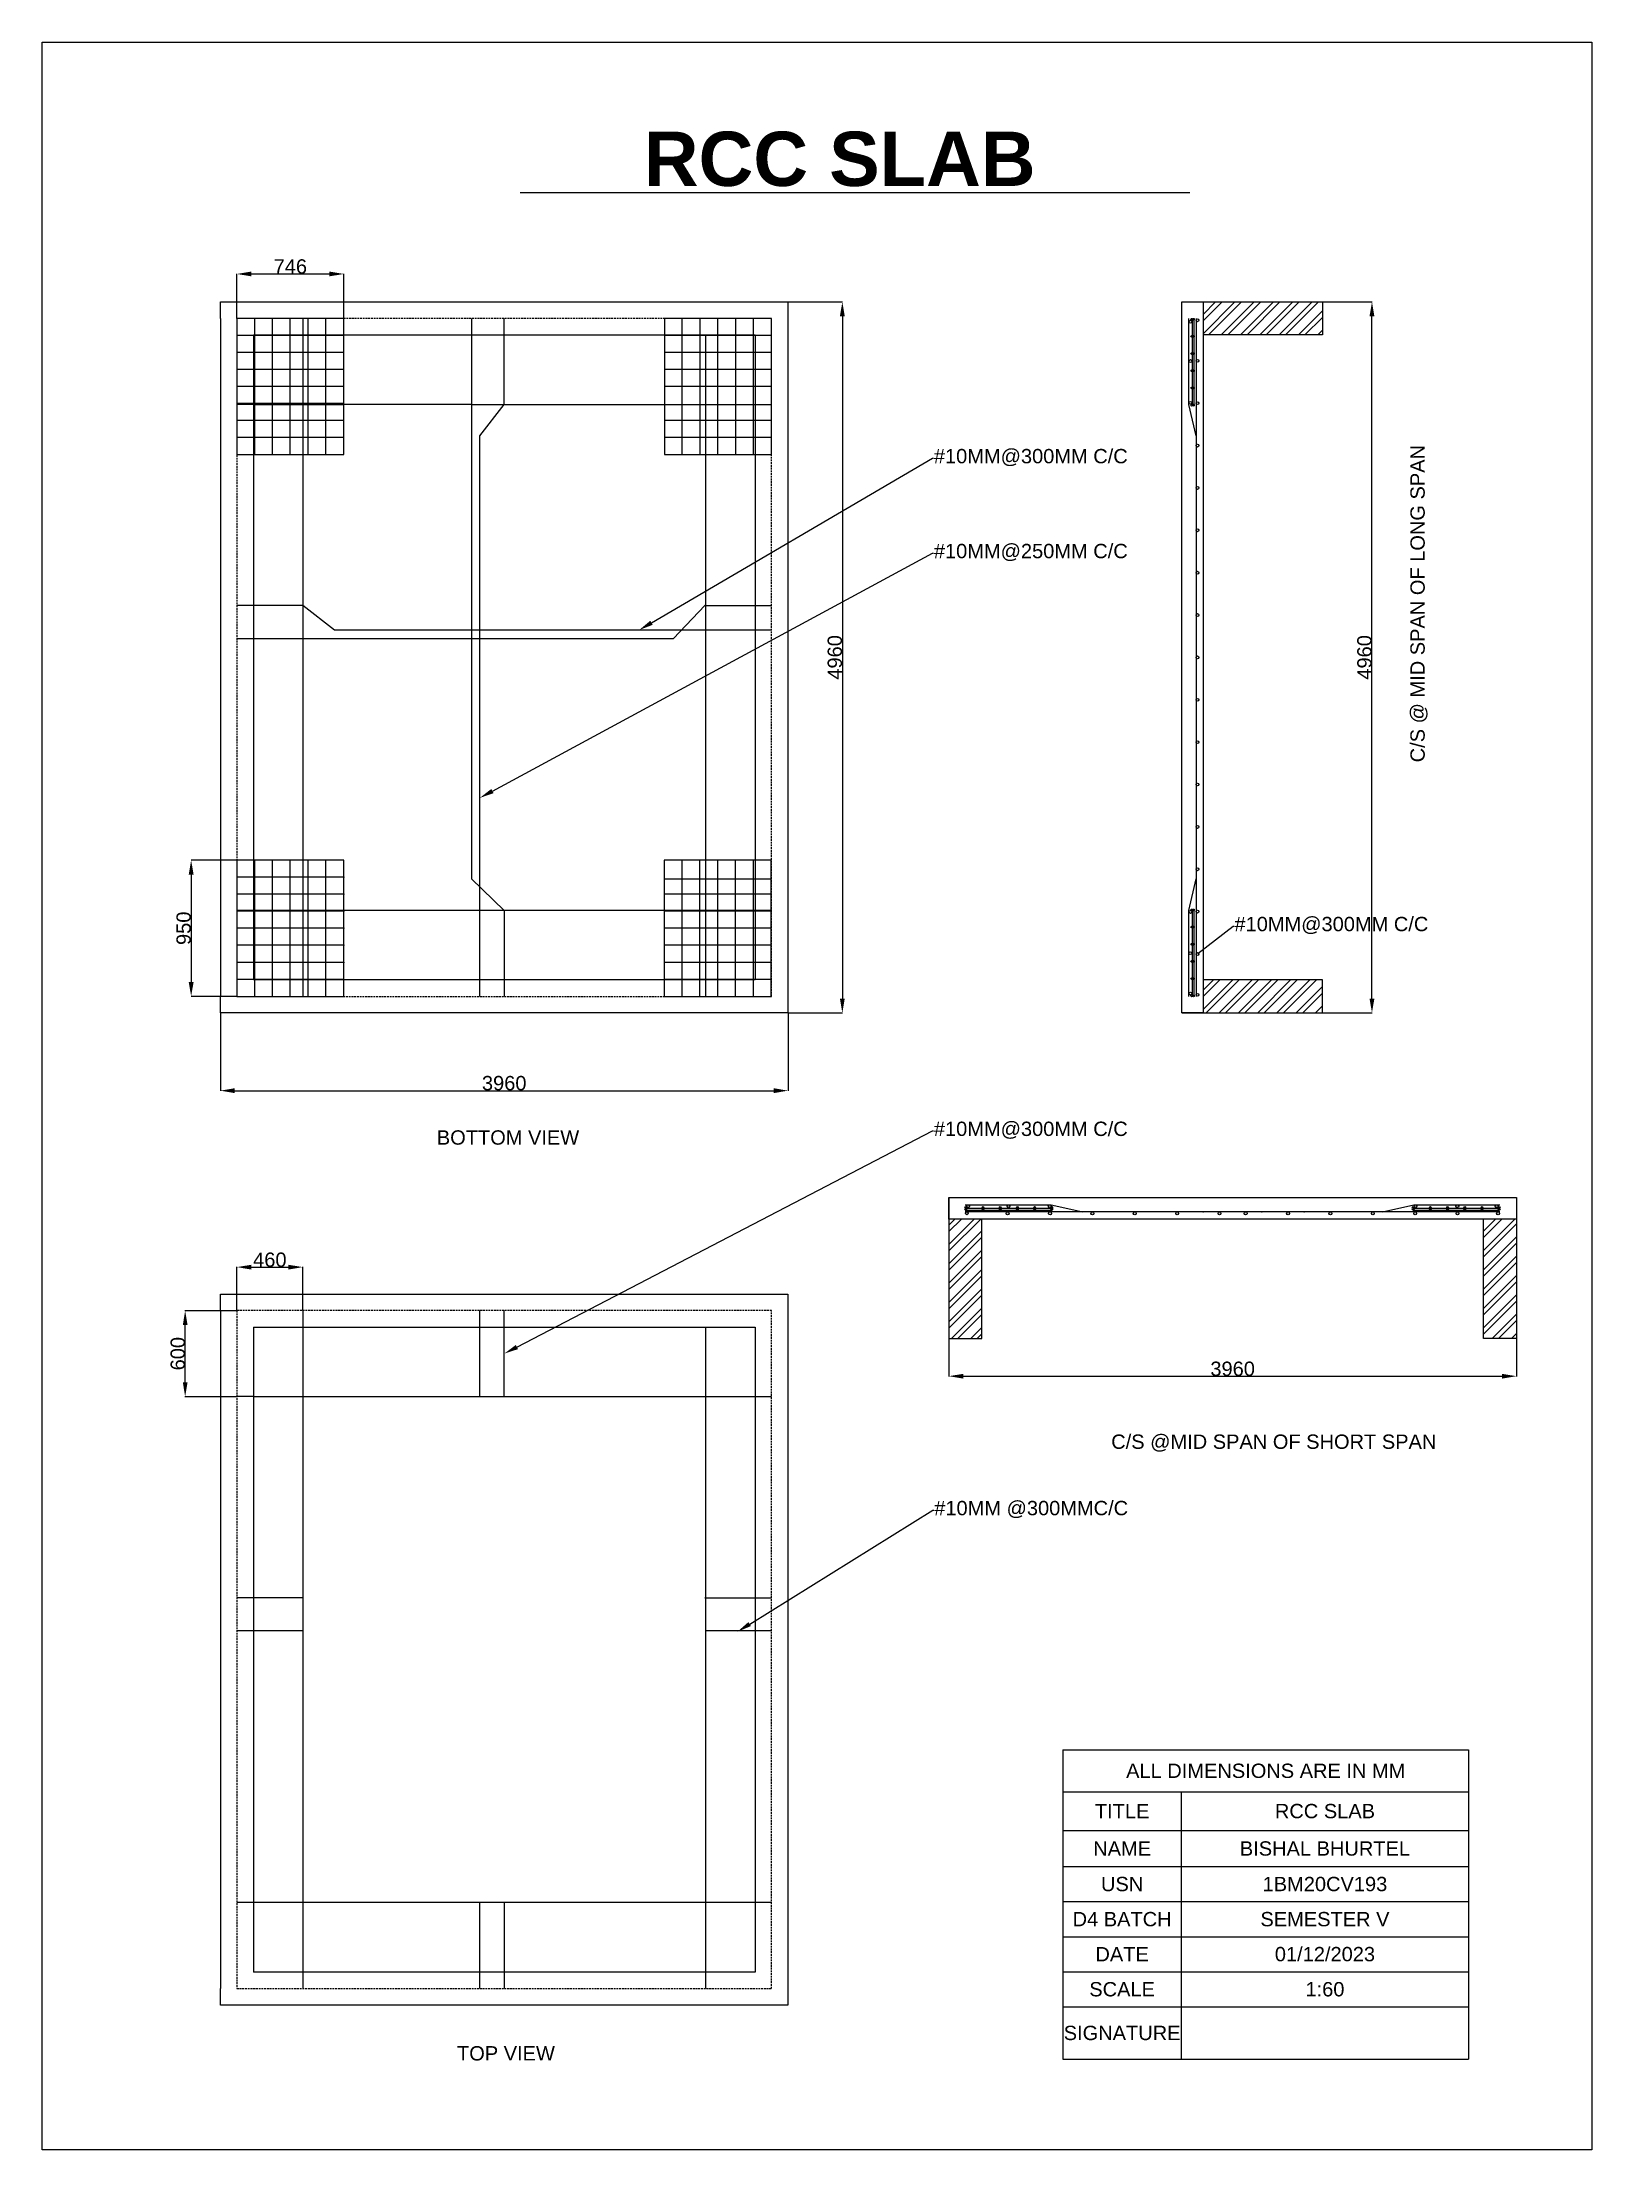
# Model space of a CAD drawing. Header units: millimetres. Extents: x 40145 to 205557, y -151835 to 42548.
# Drawn here: x 85758 to 96570, y 5400 to 20106 of the extents above; entities that cross this region are included whole.
import ezdxf
from ezdxf import colors
from ezdxf.entities.mleader import LeaderData, LeaderLine
from ezdxf.math import Vec2, Vec3

# ---------------------------------------------------------------- set-up
doc = ezdxf.new("R2010")
doc.units = ezdxf.units.MM
doc.linetypes.add('HIDDENX2', pattern=[19.05, 12.7, -6.35])
doc.layers.add('HATC', color=250, linetype='Continuous')
doc.styles.add('Annotative', font='Arial.ttf')
doc.styles.get("Standard").update_dxf_attribs({"font": 'Arial.ttf'})
doc.dimstyles.new('ISO-25', dxfattribs={"dimtxt": 2.5, "dimasz": 100, "dimexe": 1.25, "dimexo": 0.625, "dimtad": 1, "dimtxsty": 'Standard', "dimcen": 2.5, "dimadec": 0, "dimazin": 0, "dimtfac": 1, "dimtmove": 0, "dimatfit": 3, "dimfxl": 0, "dimarcsym": 0})
pattern_1 = [(45, (84867.1, 12447.55), (-67.3519, 67.3519), []), (45, (84912, 12447.55), (-67.3519, 67.3519), [])]

msp = doc.modelspace()

# ---------------------------------------------------------------- texts
at = {"attachment_point": 1}
for s, width, gutter_width, insert, char_height in [('{\\fArial|b1|i0|c0|p34;RCC SLAB}', 6691.4398823, 17.59696, (89955.8001, 19481.01947), 378.7597934), ('      BOTTOM VIEW', 2379.6816904, 12.5, (88279.08097, 12513.30827), 100), ('C/S @MID SPAN OF SHORT SPAN', 2273.9813992, 12.5, (93216.93208, 10390.95397), 100), ('TOP VIEW', 2397.0388212, 12.5, (88652.70944, 6123.47971), 100)]:
    msp.add_mtext_dynamic_manual_height_columns(s, width=width, gutter_width=gutter_width, heights=[0], dxfattribs=dict(at, insert=insert, char_height=char_height))
at = {"insert": (95304.07218, 15080.91771), "char_height": 100, "attachment_point": 1, "rotation": 90}
msp.add_mtext_dynamic_manual_height_columns('C/S @ MID SPAN OF LONG SPAN', width=2330.1953258, gutter_width=12.5, heights=[0], dxfattribs=at)

# ---------------------------------------------------------------- blocks, each defined once
blk = doc.blocks.new('*D54')
at = {"color": 0, "lineweight": -2}
for p, q in [((87002, 13332), (87002, 12789)), ((90962, 13332), (90962, 12789)), ((87102, 12790), (90862, 12790))]:
    blk.add_line(p, q, dxfattribs=at)
at = {"color": 0}
for points in [[(87102, 12807), (87102, 12773), (87002, 12790)], [(90862, 12807), (90862, 12773), (90962, 12790)]]:
    blk.add_solid(points, dxfattribs=at)
at = {"layer": 'Defpoints', "color": 0}
for p in [(87002, 13333), (90962, 13333), (90962, 12790)]:
    blk.add_point(p, dxfattribs=at)
at = {"color": 0, "insert": (88982, 12842), "char_height": 100, "attachment_point": 5}
blk.add_mtext('3960', dxfattribs=at)
blk = doc.blocks.new('*D55')
at = {"color": 0, "lineweight": -2}
for p, q in [((90963, 18293), (91342, 18293)), ((91341, 18193), (91341, 13433)), ((90963, 13333), (91342, 13333))]:
    blk.add_line(p, q, dxfattribs=at)
at = {"color": 0}
for points in [[(91324, 18193), (91358, 18193), (91341, 18293)], [(91324, 13433), (91358, 13433), (91341, 13333)]]:
    blk.add_solid(points, dxfattribs=at)
at = {"layer": 'Defpoints', "color": 0}
for p in [(90962, 18293), (90962, 13333), (91341, 13333)]:
    blk.add_point(p, dxfattribs=at)
at = {"color": 0, "insert": (91289, 15813), "char_height": 100, "attachment_point": 5, "rotation": 90}
blk.add_mtext('4960', dxfattribs=at)
blk = doc.blocks.new('*D56')
at = {"color": 0, "lineweight": -2}
for p, q in [((87116, 14398), (86797, 14398)), ((86798, 14298), (86798, 13548)), ((87116, 13448), (86797, 13448))]:
    blk.add_line(p, q, dxfattribs=at)
at = {"color": 0}
for points in [[(86781, 14298), (86815, 14298), (86798, 14398)], [(86781, 13548), (86815, 13548), (86798, 13448)]]:
    blk.add_solid(points, dxfattribs=at)
at = {"layer": 'Defpoints', "color": 0}
for p in [(87117, 14398), (86798, 13448), (87117, 13448)]:
    blk.add_point(p, dxfattribs=at)
at = {"color": 0, "insert": (86746, 13923), "char_height": 100, "attachment_point": 5, "rotation": 90}
blk.add_mtext('950', dxfattribs=at)
blk = doc.blocks.new('*D57')
at = {"color": 0, "lineweight": -2}
for p, q in [((87117, 18178), (87117, 18490)), ((87217, 18488), (87763, 18488)), ((87863, 18178), (87863, 18490))]:
    blk.add_line(p, q, dxfattribs=at)
at = {"color": 0}
for points in [[(87217, 18505), (87217, 18472), (87117, 18488)], [(87763, 18505), (87763, 18472), (87863, 18488)]]:
    blk.add_solid(points, dxfattribs=at)
at = {"layer": 'Defpoints', "color": 0}
for p in [(87863, 18488), (87117, 18178), (87863, 18178)]:
    blk.add_point(p, dxfattribs=at)
at = {"color": 0, "insert": (87490, 18540), "char_height": 100, "attachment_point": 5}
blk.add_mtext('746', dxfattribs=at)
blk = doc.blocks.new('*D58')
at = {"color": 0, "lineweight": -2}
for p, q in [((94692, 18293), (95037, 18293)), ((95036, 13433), (95036, 18193)), ((94692, 13333), (95037, 13333))]:
    blk.add_line(p, q, dxfattribs=at)
at = {"color": 0}
for points in [[(95019, 18193), (95053, 18193), (95036, 18293)], [(95019, 13433), (95053, 13433), (95036, 13333)]]:
    blk.add_solid(points, dxfattribs=at)
at = {"layer": 'Defpoints', "color": 0}
for p in [(94691, 18293), (95036, 18293), (94691, 13333)]:
    blk.add_point(p, dxfattribs=at)
at = {"color": 0, "insert": (94984, 15813), "char_height": 100, "attachment_point": 5, "rotation": 90}
blk.add_mtext('4960', dxfattribs=at)
blk = doc.blocks.new('*D59')
at = {"color": 0, "lineweight": -2}
for p, q in [((92084, 11061), (92084, 10796)), ((96044, 11061), (96044, 10796)), ((92184, 10798), (95944, 10798))]:
    blk.add_line(p, q, dxfattribs=at)
at = {"color": 0}
for points in [[(92184, 10814), (92184, 10781), (92084, 10798)], [(95944, 10814), (95944, 10781), (96044, 10798)]]:
    blk.add_solid(points, dxfattribs=at)
at = {"layer": 'Defpoints', "color": 0}
for p in [(92084, 11062), (96044, 11062), (96044, 10798)]:
    blk.add_point(p, dxfattribs=at)
at = {"color": 0, "insert": (94064, 10849), "char_height": 100, "attachment_point": 5}
blk.add_mtext('3960', dxfattribs=at)
blk = doc.blocks.new('*D60')
at = {"color": 0, "lineweight": -2}
for p, q in [((87117, 11256), (87117, 11560)), ((87217, 11559), (87477, 11559)), ((87577, 11256), (87577, 11560))]:
    blk.add_line(p, q, dxfattribs=at)
at = {"color": 0}
for points in [[(87217, 11575), (87217, 11542), (87117, 11559)], [(87477, 11575), (87477, 11542), (87577, 11559)]]:
    blk.add_solid(points, dxfattribs=at)
at = {"layer": 'Defpoints', "color": 0}
for p in [(87577, 11559), (87117, 11255), (87577, 11255)]:
    blk.add_point(p, dxfattribs=at)
at = {"color": 0, "insert": (87347, 11610), "char_height": 100, "attachment_point": 5}
blk.add_mtext('460', dxfattribs=at)
blk = doc.blocks.new('*D61')
at = {"color": 0, "lineweight": -2}
for p, q in [((87116, 11255), (86755, 11255)), ((86756, 10755), (86756, 11155)), ((87116, 10655), (86755, 10655))]:
    blk.add_line(p, q, dxfattribs=at)
at = {"color": 0}
for points in [[(86740, 11155), (86773, 11155), (86756, 11255)], [(86740, 10755), (86773, 10755), (86756, 10655)]]:
    blk.add_solid(points, dxfattribs=at)
at = {"layer": 'Defpoints', "color": 0}
for p in [(86756, 11255), (87117, 11255), (87117, 10655)]:
    blk.add_point(p, dxfattribs=at)
at = {"color": 0, "insert": (86705, 10955), "char_height": 100, "attachment_point": 5, "rotation": 90}
blk.add_mtext('600', dxfattribs=at)
blk = doc.blocks.new('*T77')
at = {"layer": 'HATC', "color": 0, "linetype": 'ByBlock', "lineweight": -2, "ltscale": 10}
for p, q in [((0, 0), (2829, 0)), ((0, 0), (0, -2158)), ((2829, 0), (2829, -2158)), ((0, -291), (2829, -291)), ((826, -291), (826, -2158)), ((0, -563), (2829, -563)), ((0, -813), (2829, -813)), ((0, -1058), (2829, -1058)), ((0, -1303), (2829, -1303)), ((0, -1548), (2829, -1548)), ((0, -1792), (2829, -1792)), ((0, -2158), (2829, -2158))]:
    blk.add_line(p, q, dxfattribs=at)
at = {"layer": 'HATC', "color": 0, "ltscale": 10, "char_height": 100, "attachment_point": 5}
for s, insert, width in [('{\\fArial|b0|i0|c0|p0;\\C256;ALL DIMENSIONS ARE IN MM}', (1415, -146), 2826.43), ('TITLE', (413, -427), 822.65), ('RCC SLAB', (1828, -427), 2000.79), ('NAME', (413, -688), 822.65), ('BISHAL BHURTEL', (1828, -688), 2000.79), ('1BM20CV193', (1828, -936), 2000.79), ('SEMESTER V', (1828, -1181), 2000.79), ('01/12/2023', (1828, -1425), 2000.79), ('1:60', (1828, -1670), 2000.79)]:
    blk.add_mtext(s, dxfattribs=dict(at, insert=insert, width=width))
at = {"layer": 'HATC', "color": 0, "ltscale": 10, "char_height": 100, "width": 822.65, "attachment_point": 5, "style": 'Annotative'}
for s, insert in [('USN', (413, -936)), ('D4 BATCH', (413, -1181)), ('DATE', (413, -1425)), ('SCALE', (413, -1670)), ('SIGNATURE', (413, -1975))]:
    blk.add_mtext(s, dxfattribs=dict(at, insert=insert))

# ---------------------------------------------------------------- dimensions: what is measured, and where the dimension line sits
for base, p1, p2, picture, middle in [((87862.88025, 18488.33832), (87116.88025, 18177.59817), (87862.88025, 18177.59817), '*D57', (87489.88025, 18540.02062)), ((90961.88025, 12789.8796), (87001.88025, 13332.80162), (90961.88025, 13332.80162), '*D54', (88981.88025, 12841.59601)), ((87576.88025, 11558.5839), (87116.88025, 11255.1161), (87576.88025, 11255.1161), '*D60', (87346.88025, 11610.26619)), ((96043.56989, 10797.7425), (92083.56989, 11061.88427), (96043.56989, 11061.88427), '*D59', (94063.56989, 10849.45891))]:
    dim = msp.add_linear_dim(base=base, p1=p1, p2=p2, dimstyle='ISO-25', override={"dimtxt": 100, "dimasz": 100})
    dim.commit()
    dim.dimension.update_dxf_attribs({"geometry": picture, "text_midpoint": middle})
for base, p1, p2, picture, middle in [((91341.09826, 13332.80162), (90961.88025, 18292.80162), (90961.88025, 13332.80162), '*D55', (91289.41596, 15812.80162)), ((95035.92666, 18292.80162), (94691.03183, 13332.80162), (94691.03183, 18292.80162), '*D58', (94984.24436, 15812.80162)), ((86797.86515, 13447.80162), (87116.88025, 14397.80162), (87116.88025, 13447.80162), '*D56', (86746.18285, 13922.80162)), ((86756.29044, 11255.1161), (87116.88025, 10655.1161), (87116.88025, 11255.1161), '*D61', (86704.60814, 10955.1161))]:
    dim = msp.add_linear_dim(base=base, p1=p1, p2=p2, angle=90, dimstyle='ISO-25', override={"dimtxt": 100, "dimasz": 100})
    dim.commit()
    dim.dimension.update_dxf_attribs({"geometry": picture, "text_midpoint": middle})

# ---------------------------------------------------------------- hatches: boundary and pattern name
h = msp.add_hatch()
h.set_pattern_fill('ANSI32', color=256, scale=10)
h.set_pattern_definition(pattern_1)
h.paths.add_polyline_path([(94691.03183, 18292.80162), (93858.7665, 18292.80162), (93858.7665, 18177.80162), (93858.7665, 18062.80162), (94691.03183, 18062.80162)])
h.paths.add_polyline_path([(94691.03183, 13562.80162), (93858.7665, 13562.80162), (93858.7665, 13332.80162), (94691.03183, 13332.80162)])
h = msp.add_hatch(color=256)
h.dxf.hatch_style = 1
h.paths.add_polyline_path([(93796.2665, 18173.30506, 0.9399436124), (93784.31242, 18172.5642, 0.9399436124), (93796.2665, 18171.82335), (93796.2665, 18172.257)])
h = msp.add_hatch(color=256)
h.dxf.hatch_style = 1
h.paths.add_polyline_path([(92208.09426, 11983.64386, 1), (92228.09426, 11983.64386, 1)])
h.paths.add_polyline_path([(92208.34571, 11975.10368, 1), (92196.34571, 11975.10368, 0.3784034411), (92201.60486, 11969.1496), (92203.08657, 11969.1496, 0.3784034411)])
h.paths.add_polyline_path([(92208.2022, 11962.60368, 1), (92196.2022, 11962.60368, 0.3784034411), (92201.46134, 11956.6496), (92202.94305, 11956.6496, 0.3784034411)])
h.paths.add_polyline_path([(92219.16883, 11934.34187, 0.3577877398), (92211.12036, 11944.1496), (92207.2173, 11944.1496, 0.3577877398), (92199.16883, 11934.34187, 1)])
h.paths.add_polyline_path([(92316.40615, 11975.10368, 0.3784034411), (92321.66529, 11969.1496), (92323.147, 11969.1496, 0.3784034411), (92328.40615, 11975.10368, 1)])
h.paths.add_polyline_path([(92328.26263, 11962.60368, 1), (92316.26263, 11962.60368, 0.3784034411), (92321.52178, 11956.6496), (92323.00348, 11956.6496, 0.3784034411)])
h.paths.add_polyline_path([(92436.46658, 11975.10368, 0.3784034411), (92441.72572, 11969.1496), (92443.20743, 11969.1496, 0.3784034411), (92448.46658, 11975.10368, 1)])
h.paths.add_polyline_path([(92448.32306, 11962.60368, 1), (92436.32306, 11962.60368, 0.3784034411), (92441.58221, 11956.6496), (92443.06392, 11956.6496, 0.3784034411)])
h.paths.add_polyline_path([(92490.46399, 11984.1496, 1), (92510.46399, 11984.1496, 1)])
h.paths.add_polyline_path([(92484.18814, 11934.1496, 1), (92504.18814, 11934.1496, 1)])
h.paths.add_polyline_path([(92568.52701, 11975.10368, 1), (92556.52701, 11975.10368, 0.3784034411), (92561.78615, 11969.1496), (92563.26786, 11969.1496, 0.3784034411)])
h.paths.add_polyline_path([(92556.38349, 11962.60368, 0.3784034411), (92561.64264, 11956.6496), (92563.12435, 11956.6496, 0.3784034411), (92568.38349, 11962.60368, 1)])
h.paths.add_polyline_path([(92688.58744, 11975.10368, 1), (92676.58744, 11975.10368, 0.3784034411), (92681.84659, 11969.1496), (92683.32829, 11969.1496, 0.3784034411)])
h.paths.add_polyline_path([(92676.44392, 11962.60368, 0.3784034411), (92681.70307, 11956.6496), (92683.18478, 11956.6496, 0.3784034411), (92688.44392, 11962.60368, 1)])
h.paths.add_polyline_path([(92777.67782, 11983.97628, 1), (92797.67782, 11983.97628, 1)])
h.paths.add_polyline_path([(92808.21422, 11975.10368, 1), (92796.21422, 11975.10368, 0.3784034411), (92801.47336, 11969.1496), (92801.90702, 11969.1496), (92802.95507, 11969.1496, 0.3784034411)])
h.paths.add_polyline_path([(92796.0707, 11962.60368, 0.3784034411), (92801.32985, 11956.6496), (92801.7635, 11956.6496), (92802.81155, 11956.6496, 0.3784034411), (92808.0707, 11962.60368, 1)])
h.paths.add_polyline_path([(92779.81658, 11934.1496, 1), (92799.81658, 11934.1496, 1)])
h.paths.add_polyline_path([(93075.44489, 11934.1496, 1), (93095.44489, 11934.1496, 1)])
h.paths.add_polyline_path([(93391.06825, 11934.1496, 1), (93371.06825, 11934.1496, 1)])
h.paths.add_polyline_path([(93686.69325, 11934.1496, 1), (93666.69325, 11934.1496, 1)])
h.paths.add_polyline_path([(93962.31825, 11934.1496, 1), (93982.31825, 11934.1496, 1)])
h.paths.add_polyline_path([(94164.81825, 11934.1496, 1), (94144.81825, 11934.1496, 1)])
h.paths.add_polyline_path([(94460.44325, 11934.1496, 1), (94440.44325, 11934.1496, 1)])
h.paths.add_polyline_path([(94736.06825, 11934.1496, 1), (94756.06825, 11934.1496, 1)])
h.paths.add_polyline_path([(95051.69325, 11934.1496, 1), (95031.69325, 11934.1496, 1)])
h.paths.add_polyline_path([(95327.31825, 11934.1496, 1), (95347.31825, 11934.1496, 1)])
h.paths.add_polyline_path([(95622.94325, 11934.1496, 1), (95642.94325, 11934.1496, 1)])
h.paths.add_polyline_path([(95925.9273, 11934.1496, 1), (95905.9273, 11934.1496, 1)])
h.paths.add_polyline_path([(95929.33247, 11962.60368, 1), (95917.33247, 11962.60368, 0.3784034411), (95922.59162, 11956.6496), (95923.02527, 11956.6496), (95924.07333, 11956.6496, 0.3784034411)])
h.paths.add_polyline_path([(95929.33247, 11975.10368, -1), (95917.33247, 11975.10368, -1)])
h.paths.add_polyline_path([(95895.9273, 11983.97628, 1), (95915.9273, 11983.97628, 1)])
h.paths.add_polyline_path([(95797.7057, 11975.10368, 0.3784034411), (95802.96484, 11969.1496), (95804.44655, 11969.1496, 0.3784034411), (95809.7057, 11975.10368, 1)])
h.paths.add_polyline_path([(95809.7057, 11962.60368, 1), (95797.7057, 11962.60368, 0.3784034411), (95802.96484, 11956.6496), (95804.44655, 11956.6496, 0.3784034411)])
h.paths.add_polyline_path([(95677.64526, 11975.10368, 0.3784034411), (95682.90441, 11969.1496), (95684.38612, 11969.1496, 0.3784034411), (95689.64526, 11975.10368, 1)])
h.paths.add_polyline_path([(95689.64526, 11962.60368, 1), (95677.64526, 11962.60368, 0.3784034411), (95682.90441, 11956.6496), (95684.38612, 11956.6496, 0.3784034411)])
h.paths.add_polyline_path([(95621.56141, 11983.97628, 1), (95641.56141, 11983.97628, 1)])
h.paths.add_polyline_path([(95569.58483, 11975.10368, 1), (95557.58483, 11975.10368, 0.3784034411), (95562.84398, 11969.1496), (95564.32569, 11969.1496, 0.3784034411)])
h.paths.add_polyline_path([(95557.58483, 11962.60368, 0.3784034411), (95562.84398, 11956.6496), (95564.32569, 11956.6496, 0.3784034411), (95569.58483, 11962.60368, 1)])
h.paths.add_polyline_path([(95437.5244, 11975.10368, 0.3784034411), (95442.78355, 11969.1496), (95444.26526, 11969.1496, 0.3784034411), (95449.5244, 11975.10368, 1)])
h.paths.add_polyline_path([(95437.5244, 11962.60368, 0.3784034411), (95442.78355, 11956.6496), (95444.26526, 11956.6496, 0.3784034411), (95449.5244, 11962.60368, 1)])
h.paths.add_polyline_path([(95349.68676, 11983.97628, 1), (95329.68676, 11983.97628, 1)])
h.paths.add_polyline_path([(95329.46397, 11975.10368, 1), (95317.46397, 11975.10368, 0.3784034411), (95322.72312, 11969.1496), (95324.20482, 11969.1496, 0.3784034411)])
h.paths.add_polyline_path([(95317.46397, 11962.60368, 0.3784034411), (95322.72312, 11956.6496), (95324.20482, 11956.6496, 0.3784034411), (95329.46397, 11962.60368, 1)])
h = msp.add_hatch()
h.set_pattern_fill('ANSI32', color=256, scale=10)
h.set_pattern_definition(pattern_1)
h.paths.add_polyline_path([(96043.56989, 11894.1496), (95928.56989, 11894.1496), (95813.56989, 11894.1496), (95813.56989, 11061.88427), (96043.56989, 11061.88427)])
h.paths.add_polyline_path([(92313.56989, 11894.1496), (92083.56989, 11894.1496), (92083.56989, 11061.88427), (92313.56989, 11061.88427)])

# ---------------------------------------------------------------- linework, layer by layer
at = {"ltscale": 10}
for p, q in [((89092.4364, 19056.14604), (93764.65412, 19056.14604)), ((90386.88025, 9023.07795), (90846.88025, 9023.07795))]:
    msp.add_line(p, q, dxfattribs=at)
for p, q in [((87001.88025, 18177.80162), (87001.88025, 18292.80162)), ((87001.88025, 18292.80162), (90846.88025, 18292.80162)), ((90846.88025, 18292.80162), (90961.88025, 18292.80162)), ((90961.88025, 18292.80162), (90961.88025, 13447.80162)), ((93708.7665, 18292.80162), (93858.7665, 18292.80162)), ((93708.7665, 13332.80162), (93708.7665, 18292.80162)), ((93858.7665, 18292.80162), (93858.7665, 18177.80162)), ((93858.7665, 18292.80162), (94691.03183, 18292.80162)), ((94691.03183, 18292.80162), (94691.03183, 18062.80162)), ((87001.88025, 18177.80162), (87001.88025, 13447.80162)), ((87862.88025, 18177.59817), (87116.88025, 18177.59817)), ((87116.88025, 18177.59817), (87116.88025, 17227.59817)), ((87241.21358, 17227.59817), (87241.21358, 18177.59817)), ((87365.54692, 17227.59817), (87365.54692, 18177.59817)), ((87489.88025, 17227.59817), (87489.88025, 18177.59817)), ((87576.88025, 18177.80162), (87576.88025, 13447.80162)), ((87614.21358, 17227.59817), (87614.21358, 18177.59817)), ((87738.54692, 17227.59817), (87738.54692, 18177.59817)), ((87862.88025, 17227.59817), (87862.88025, 18177.59817)), ((88753.69554, 18177.80162), (88753.69554, 14267.70051)), ((88753.69554, 18177.80162), (88753.69554, 14267.70051)), ((88981.88025, 17577.80162), (88981.88025, 18177.80162)), ((88981.88025, 17577.80162), (88981.88025, 18177.80162)), ((90846.22146, 18177.49069), (90100.22146, 18177.49069)), ((90100.22146, 18177.49069), (90100.22146, 17227.49069)), ((90224.5548, 17227.49069), (90224.5548, 18177.49069)), ((90348.88813, 17227.49069), (90348.88813, 18177.49069)), ((90473.22146, 17227.49069), (90473.22146, 18177.49069)), ((90597.5548, 17227.49069), (90597.5548, 18177.49069)), ((90721.88813, 17227.49069), (90721.88813, 18177.49069)), ((90846.22146, 17227.49069), (90846.22146, 18177.49069)), ((90846.22146, 18177.49069), (90846.88025, 18177.49069)), ((93758.7665, 17577.80162), (93758.7665, 18178.29771)), ((93783.7665, 18172.257), (93783.7665, 18177.94726)), ((93783.7665, 18177.94726), (93783.7665, 18172.257)), ((93783.7665, 17571.95485), (93783.7665, 18172.257)), ((93783.7665, 17571.95485), (93783.7665, 18172.257)), ((93796.2665, 18177.94726), (93796.2665, 18172.257)), ((93796.2665, 17571.95485), (93796.2665, 18172.257)), ((93808.7665, 18177.80162), (93808.7665, 13447.80162)), ((93858.7665, 18177.80162), (93858.7665, 13332.80162)), ((87862.88025, 18058.84817), (87116.88025, 18058.84817)), ((87231.88025, 18062.80162), (87231.88025, 13562.80162)), ((87231.88025, 18062.80162), (90731.88025, 18062.80162)), ((90846.22146, 18058.74069), (90100.22146, 18058.74069)), ((90386.88025, 18062.80162), (90386.88025, 13447.80162)), ((90731.88025, 18062.80162), (90731.88025, 13562.80162)), ((94691.03183, 18062.80162), (93858.7665, 18062.80162)), ((87862.88025, 17940.09817), (87116.88025, 17940.09817)), ((87862.88025, 17821.34817), (87116.88025, 17821.34817)), ((90846.22146, 17939.99069), (90100.22146, 17939.99069)), ((90846.22146, 17821.24069), (90100.22146, 17821.24069)), ((87862.88025, 17702.59817), (87116.88025, 17702.59817)), ((90846.22146, 17702.49069), (90100.22146, 17702.49069)), ((87862.88025, 17583.84817), (87116.88025, 17583.84817)), ((87231.88025, 17577.80162), (87116.88025, 17577.80162)), ((87231.88025, 17577.80162), (87862.88025, 17577.80162)), ((88753.69554, 17577.80162), (87862.88025, 17577.80162)), ((88753.69554, 17577.80162), (88981.88025, 17577.80162)), ((88811.70282, 17357.80162), (88981.88025, 17577.80162)), ((88811.70282, 17357.80162), (88981.88025, 17577.80162)), ((88981.88025, 17577.80162), (90100.22146, 17577.80162)), ((90100.22146, 17577.80162), (90846.88025, 17577.80162)), ((93808.7665, 17357.80162), (93758.7665, 17577.80162)), ((87862.88025, 17465.09817), (87116.88025, 17465.09817)), ((88811.70282, 17092.52324), (88811.70282, 17357.80162)), ((90846.22146, 17464.99069), (90100.22146, 17464.99069)), ((90846.22146, 17357.80162), (90846.88025, 17357.80162)), ((87862.88025, 17346.34817), (87116.88025, 17346.34817)), ((87116.88025, 17227.59817), (87862.88025, 17227.59817)), ((90846.22146, 17346.24069), (90100.22146, 17346.24069)), ((90100.22146, 17227.49069), (90846.22146, 17227.49069)), ((88811.70282, 13447.80162), (88811.70282, 17092.52324)), ((88811.70282, 13447.80162), (88811.70282, 17092.52324)), ((87576.88025, 16173.94819), (87116.88025, 16173.94819)), ((87796.88025, 16003.77076), (87576.88025, 16173.94819)), ((90162.81614, 15945.76348), (90382.71502, 16173.94819)), ((90382.71502, 16173.94819), (90846.88025, 16173.94819)), ((90386.88025, 16173.94819), (90382.71502, 16173.94819)), ((87116.88025, 15945.76348), (90162.81614, 15945.76348)), ((90846.88025, 16003.77076), (87796.88025, 16003.77076)), ((87862.88025, 14397.80162), (87116.88025, 14397.80162)), ((87116.88025, 14397.80162), (87116.88025, 13447.80162)), ((87862.88025, 14279.05162), (87116.88025, 14279.05162)), ((87241.21358, 13447.80162), (87241.21358, 14397.80162)), ((87365.54692, 13447.80162), (87365.54692, 14397.80162)), ((87489.88025, 13447.80162), (87489.88025, 14397.80162)), ((87614.21358, 13447.80162), (87614.21358, 14397.80162)), ((87738.54692, 13447.80162), (87738.54692, 14397.80162)), ((87862.88025, 13447.80162), (87862.88025, 14397.80162)), ((88753.69554, 14267.70051), (88981.88025, 14047.80162)), ((88753.69554, 14267.70051), (88981.88025, 14047.80162)), ((90845.02556, 14397.80162), (90099.02556, 14397.80162)), ((90099.02556, 14397.80162), (90099.02556, 13447.80162)), ((90099.02556, 14267.70051), (90846.88025, 14267.70051)), ((90223.35889, 13447.80162), (90223.35889, 14397.80162)), ((90347.69222, 13447.80162), (90347.69222, 14397.80162)), ((90472.02556, 13447.80162), (90472.02556, 14397.80162)), ((90596.35889, 13447.80162), (90596.35889, 14397.80162)), ((90720.69222, 13447.80162), (90720.69222, 14397.80162)), ((90845.02556, 13447.80162), (90845.02556, 14397.80162)), ((93758.7665, 14047.80162), (93808.7665, 14267.70051)), ((87862.88025, 14160.30162), (87116.88025, 14160.30162)), ((90845.02556, 14160.30162), (90099.02556, 14160.30162)), ((90846.88025, 14047.80162), (87116.88025, 14047.80162)), ((87862.88025, 14041.55162), (87116.88025, 14041.55162)), ((88981.88025, 14047.80162), (88981.88025, 13447.80162)), ((88981.88025, 14047.80162), (88981.88025, 13447.80162)), ((90845.02556, 14041.55162), (90099.02556, 14041.55162)), ((90845.02556, 14047.80162), (90846.88025, 14047.80162)), ((93758.7665, 13447.80162), (93758.7665, 14047.80162)), ((93783.7665, 14056.829), (93783.7665, 14051.13875)), ((93783.7665, 13450.83659), (93783.7665, 14051.13875)), ((93783.7665, 13447.80162), (93783.7665, 14048.10378)), ((93796.2665, 14056.68549), (93796.2665, 14050.99523)), ((93796.2665, 13450.69308), (93796.2665, 14050.99523)), ((93796.2665, 13447.80162), (93796.2665, 14048.10378)), ((87862.88025, 13922.80162), (87116.88025, 13922.80162)), ((90845.02556, 13922.80162), (90099.02556, 13922.80162)), ((87862.88025, 13804.05162), (87116.88025, 13804.05162)), ((87862.88025, 13685.30162), (87116.88025, 13685.30162)), ((90845.02556, 13804.05162), (90099.02556, 13804.05162)), ((90845.02556, 13685.30162), (90099.02556, 13685.30162)), ((87862.88025, 13566.55162), (87116.88025, 13566.55162)), ((90731.88025, 13562.80162), (87231.88025, 13562.80162)), ((90845.02556, 13566.55162), (90099.02556, 13566.55162)), ((94691.03183, 13562.80162), (93858.7665, 13562.80162)), ((94691.03183, 13332.80162), (94691.03183, 13562.80162)), ((87001.88025, 13332.80162), (87001.88025, 13447.80162)), ((87116.88025, 13447.80162), (87862.88025, 13447.80162)), ((90099.02556, 13447.80162), (90845.02556, 13447.80162)), ((90845.02556, 13447.80162), (90846.88025, 13447.80162)), ((90961.88025, 13447.80162), (90961.88025, 13332.80162)), ((90961.88025, 13332.80162), (87001.88025, 13332.80162)), ((93858.7665, 13332.80162), (93708.7665, 13332.80162)), ((93708.7665, 13332.80162), (94691.03183, 13332.80162)), ((92083.56989, 11894.1496), (92083.56989, 12044.1496)), ((92083.56989, 12044.1496), (94063.56989, 12044.1496)), ((92083.56989, 12044.1496), (92083.56989, 11061.88427)), ((92198.56989, 11994.1496), (92798.56989, 11994.1496)), ((92198.56989, 11969.1496), (92798.87205, 11969.1496)), ((92198.56989, 11956.6496), (92798.87205, 11956.6496)), ((94063.56989, 11944.1496), (92198.56989, 11944.1496)), ((92201.46134, 11956.6496), (92801.7635, 11956.6496)), ((92201.60486, 11969.1496), (92801.90702, 11969.1496)), ((92798.56989, 11994.1496), (93018.46877, 11944.1496)), ((92807.45376, 11956.6496), (92801.7635, 11956.6496)), ((92807.59727, 11969.1496), (92801.90702, 11969.1496)), ((94063.56989, 12044.1496), (96043.56989, 12044.1496)), ((95928.56989, 11944.1496), (94063.56989, 11944.1496)), ((95108.56989, 11944.1496), (95328.56989, 11994.1496)), ((95322.72312, 11969.1496), (95923.02527, 11969.1496)), ((95322.72312, 11969.1496), (95923.02527, 11969.1496)), ((95322.72312, 11956.6496), (95923.02527, 11956.6496)), ((95328.56989, 11994.1496), (95929.06597, 11994.1496)), ((95923.02527, 11969.1496), (95928.71553, 11969.1496)), ((95928.71553, 11969.1496), (95923.02527, 11969.1496)), ((95928.71553, 11956.6496), (95923.02527, 11956.6496)), ((96043.56989, 12044.1496), (96043.56989, 11894.1496)), ((94063.56989, 11894.1496), (92083.56989, 11894.1496)), ((92313.56989, 11061.88427), (92313.56989, 11894.1496)), ((95928.56989, 11894.1496), (94063.56989, 11894.1496)), ((95813.56989, 11061.88427), (95813.56989, 11894.1496)), ((96043.56989, 11894.1496), (95928.56989, 11894.1496)), ((96043.56989, 11894.1496), (96043.56989, 11061.88427)), ((87001.88025, 11255.1161), (87001.88025, 11370.1161)), ((87001.88025, 11370.1161), (90846.88025, 11370.1161)), ((87001.88025, 11312.6161), (87001.88025, 11370.1161)), ((90846.88025, 11370.1161), (90961.88025, 11370.1161)), ((90961.88025, 11370.1161), (90961.88025, 6525.1161)), ((87001.88025, 11255.1161), (87001.88025, 6525.1161)), ((87576.88025, 11255.1161), (87576.88025, 6525.1161)), ((88811.70282, 11140.1161), (88811.70282, 11255.1161)), ((88981.88025, 10655.1161), (88981.88025, 11255.1161)), ((88981.88025, 10655.1161), (88981.88025, 11255.1161)), ((87231.88025, 11140.1161), (87231.88025, 6640.1161)), ((87231.88025, 11140.1161), (90731.88025, 11140.1161)), ((88811.70282, 10655.1161), (88811.70282, 11140.1161)), ((90386.88025, 11140.1161), (90386.88025, 6525.1161)), ((90731.88025, 11140.1161), (90731.88025, 6640.1161)), ((92083.56989, 11061.88427), (92313.56989, 11061.88427)), ((96043.56989, 11061.88427), (95813.56989, 11061.88427)), ((87231.88025, 10655.1161), (87116.88025, 10655.1161)), ((87231.88025, 10655.1161), (90846.88025, 10655.1161)), ((87576.88025, 9251.26266), (87116.88025, 9251.26266)), ((90382.71502, 9251.26266), (90846.88025, 9251.26266)), ((90386.88025, 9251.26266), (90382.71502, 9251.26266)), ((87116.88025, 9023.07795), (87576.88025, 9023.07795)), ((90846.88025, 7125.1161), (87116.88025, 7125.1161)), ((88811.70282, 6525.1161), (88811.70282, 7125.1161)), ((88811.70282, 6525.1161), (88811.70282, 7125.1161)), ((88981.88025, 7125.1161), (88981.88025, 6525.1161)), ((88981.88025, 7125.1161), (88981.88025, 6525.1161)), ((90731.88025, 6640.1161), (87231.88025, 6640.1161)), ((87001.88025, 6410.1161), (87001.88025, 6525.1161)), ((90961.88025, 6525.1161), (90961.88025, 6410.1161)), ((90961.88025, 6410.1161), (87001.88025, 6410.1161))]:
    msp.add_line(p, q)
at = {"linetype": 'HIDDENX2'}
for p, q in [((90846.88025, 18177.80162), (87116.88025, 18177.80162)), ((87116.88025, 18177.80162), (87116.88025, 13447.80162)), ((90846.88025, 13447.80162), (90846.88025, 18177.80162)), ((87116.88025, 13447.80162), (90846.88025, 13447.80162)), ((90846.88025, 11255.1161), (87116.88025, 11255.1161)), ((87116.88025, 11255.1161), (87116.88025, 6525.1161)), ((90846.88025, 6525.1161), (90846.88025, 11255.1161)), ((87116.88025, 6525.1161), (90846.88025, 6525.1161))]:
    msp.add_line(p, q, dxfattribs=at)
msp.add_lwpolyline([(85758.48462, 20105.59488), (96570, 20105.59488), (96570, 5400), (85758.48462, 5400)], close=True)
for centre, radius in [((93768.93981, 18155.15903), 10), ((93777.75375, 18172.5642), 6), ((93777.81242, 18172.5642), 6), ((93790.31242, 18172.5642), 6), ((93818.7665, 18165.15903), 10), ((93777.81242, 18052.93743), 6), ((93790.31242, 18052.93743), 6), ((93768.93981, 17880.79314), 10), ((93777.81242, 17932.877), 6), ((93777.81242, 17812.81657), 6), ((93790.31242, 17932.877), 6), ((93790.31242, 17812.81657), 6), ((93818.7665, 17882.17498), 10), ((93777.81242, 17692.75613), 6), ((93790.31242, 17692.75613), 6), ((93768.93981, 17588.91849), 10), ((93777.81242, 17572.6957), 6), ((93790.31242, 17572.6957), 6), ((93818.7665, 17586.54998), 10), ((93818.7665, 17290.92498), 10), ((93818.7665, 16995.29998), 10), ((93818.7665, 16699.67498), 10), ((93818.7665, 16404.04998), 10), ((93818.7665, 16108.42498), 10), ((93818.7665, 15812.79998), 10), ((93818.7665, 15517.17498), 10), ((93818.7665, 15221.54998), 10), ((93818.7665, 14925.92498), 10), ((93818.7665, 14630.29998), 10), ((93818.7665, 14334.67662), 10), ((93768.93981, 14036.90955), 10), ((93777.81242, 14051.44595), 6), ((93790.31242, 14051.30243), 6), ((93818.7665, 14039.04831), 10), ((93777.81242, 13931.81917), 6), ((93790.31242, 13931.67566), 6), ((93768.7665, 13749.69573), 10), ((93777.81242, 13811.75874), 6), ((93777.81242, 13691.69831), 6), ((93790.31242, 13811.61523), 6), ((93790.31242, 13691.55479), 6), ((93818.7665, 13743.41988), 10), ((93777.81242, 13571.63788), 6), ((93790.31242, 13571.49436), 6), ((93769.27224, 13467.32599), 10), ((93777.81242, 13451.57745), 6), ((93790.31242, 13451.43393), 6), ((93818.57423, 13458.40056), 10), ((92202.2022, 11962.60368), 6), ((92202.34571, 11975.10368), 6), ((92209.16883, 11934.34187), 10), ((92218.09426, 11983.64386), 10), ((92322.26263, 11962.60368), 6), ((92322.40615, 11975.10368), 6), ((92442.32306, 11962.60368), 6), ((92442.46658, 11975.10368), 6), ((92494.18814, 11934.1496), 10), ((92500.46399, 11984.1496), 10), ((92562.38349, 11962.60368), 6), ((92562.52701, 11975.10368), 6), ((92682.44392, 11962.60368), 6), ((92682.58744, 11975.10368), 6), ((92787.67782, 11983.97628), 10), ((92789.81658, 11934.1496), 10), ((92802.0707, 11962.60368), 6), ((92802.21422, 11975.10368), 6), ((93085.44489, 11934.1496), 10), ((93381.06825, 11934.1496), 10), ((93676.69325, 11934.1496), 10), ((93972.31825, 11934.1496), 10), ((94154.81825, 11934.1496), 10), ((94450.44325, 11934.1496), 10), ((94746.06825, 11934.1496), 10), ((95041.69325, 11934.1496), 10), ((95323.46397, 11975.10368), 6), ((95323.46397, 11962.60368), 6), ((95337.31825, 11934.1496), 10), ((95339.68676, 11983.97628), 10), ((95443.5244, 11975.10368), 6), ((95443.5244, 11962.60368), 6), ((95563.58483, 11975.10368), 6), ((95563.58483, 11962.60368), 6), ((95631.56141, 11983.97628), 10), ((95632.94325, 11934.1496), 10), ((95683.64526, 11975.10368), 6), ((95683.64526, 11962.60368), 6), ((95803.7057, 11975.10368), 6), ((95803.7057, 11962.60368), 6), ((95905.9273, 11983.97628), 10), ((95915.9273, 11934.1496), 10), ((95923.33247, 11975.16234), 6), ((95923.33247, 11975.10368), 6), ((95923.33247, 11962.60368), 6)]:
    msp.add_circle(centre, radius)
for p in [(93796.2665, 18052.19657), (93796.2665, 17932.13614), (93796.2665, 17812.07571), (93808.7665, 17882.17662), (93796.2665, 17692.01528), (93808.7665, 17586.55162), (93808.7665, 17290.92662), (93808.7665, 16995.30162), (93808.7665, 16699.67662), (93808.7665, 16404.05162), (93808.7665, 16108.42662), (93808.7665, 15812.80162), (93808.7665, 15517.17662), (93808.7665, 15221.55162), (93808.7665, 14925.92662), (93808.7665, 14630.30162), (87862.88025, 14279.05162), (93808.7665, 14334.67662), (87862.88025, 14160.30162), (87862.88025, 14041.55162), (93808.7665, 14039.05162), (87862.88025, 13922.80162), (87862.88025, 13804.05162), (87862.88025, 13685.30162), (93808.7665, 13743.42662), (87862.88025, 13566.55162), (87241.21358, 13447.80162), (87365.54692, 13447.80162), (87489.88025, 13447.80162), (87614.21358, 13447.80162), (87738.54692, 13447.80162), (92494.19489, 11944.1496), (92789.81989, 11944.1496), (93085.44489, 11944.1496), (93381.06989, 11944.1496), (93676.69489, 11944.1496), (93859.19489, 11944.1496), (93972.31989, 11944.1496), (94154.81989, 11944.1496), (94267.94489, 11944.1496), (94450.44489, 11944.1496), (94563.56989, 11944.1496), (94746.06989, 11944.1496), (95041.69489, 11944.1496), (95337.31989, 11944.1496), (95442.78355, 11956.6496), (95562.84398, 11956.6496), (95632.94489, 11944.1496), (95682.90441, 11956.6496), (95802.96484, 11956.6496)]:
    msp.add_point(p)

# ---------------------------------------------------------------- block references
msp.add_blockref('*T77', (92880, 8190))

msp.set_redraw_order([(e.dxf.handle, doc.entitydb.next_handle()) for e in msp.query("TEXT MTEXT ATTDEF DIMENSION ARC_DIMENSION")])  # texts and dimensions are drawn at this point

# ---------------------------------------------------------------- leaders
ml = msp.add_multileader_mtext('Standard')
ml.set_content('#10MM@300MM C/C', color=256)
ml.set_leader_properties()
ml.build(insert=Vec2(0, 0))
ml.multileader.update_dxf_attribs({"arrow_head_size": 100})
ctx = ml.context
ctx.base_point, ctx.char_height, ctx.arrow_head_size, ctx.plane_origin = Vec3(91977.48356, 17202.59646), 100, 100, Vec3(89923.26892, 16003.77076)
notes = []
notes.append((ctx, [(0, (1, 1, 0), (91969.48356, 17202.59646), (1, 0), 8, [(0, [(89923.26892, 16003.77076)], 0, [])])]))
ctx.mtext.insert, ctx.mtext.flow_direction = Vec3(91979.48356, 17267.29632), 5
ml = msp.add_multileader_mtext('Standard')
ml.set_content('#10MM@250MM C/C', color=256)
ml.set_leader_properties()
ml.build(insert=Vec2(0, 0))
ml.multileader.update_dxf_attribs({"arrow_head_size": 100})
ctx = ml.context
ctx.base_point, ctx.char_height, ctx.arrow_head_size, ctx.plane_origin = Vec3(91977.48356, 16540.33239), 100, 100, Vec3(88811.70282, 14832.65229)
notes.append((ctx, [(0, (1, 1, 0), (91969.48356, 16540.33239), (1, 0), 8, [(0, [(88811.70282, 14832.65229)], 0, [])])]))
ctx.mtext.insert, ctx.mtext.flow_direction = Vec3(91979.48356, 16605.03225), 5
ml = msp.add_multileader_mtext('Standard')
ml.set_content('#10MM@300MM C/C', color=256)
ml.set_leader_properties()
ml.build(insert=Vec2(0, 0))
ctx = ml.context
ctx.base_point, ctx.char_height, ctx.plane_origin = Vec3(94074.54172, 13937.91444), 100, Vec3(93818.7665, 13743.41988)
notes.append((ctx, [(0, (1, 1, 0), (94066.54172, 13937.91444), (1, 0), 8, [(0, [(93818.7665, 13743.41988)], 0, [])])]))
ctx.mtext.insert, ctx.mtext.flow_direction = Vec3(94076.54172, 14002.6143), 5
ml = msp.add_multileader_mtext('Standard')
ml.set_content('#10MM@300MM C/C', color=256)
ml.set_leader_properties()
ml.build(insert=Vec2(0, 0))
ml.multileader.update_dxf_attribs({"arrow_head_size": 100})
ctx = ml.context
ctx.base_point, ctx.char_height, ctx.arrow_head_size, ctx.plane_origin = Vec3(91977.48356, 12509.17314), 100, 100, Vec3(88981.88025, 10955.1161)
notes.append((ctx, [(0, (1, 1, 0), (91969.48356, 12509.17314), (1, 0), 8, [(0, [(88981.88025, 10955.1161)], 0, [])])]))
ctx.mtext.insert, ctx.mtext.flow_direction = Vec3(91979.48356, 12573.87301), 5
ml = msp.add_multileader_mtext('Standard')
ml.set_content('#10MM @300MMC/C', color=256)
ml.set_leader_properties()
ml.build(insert=Vec2(0, 0))
ml.multileader.update_dxf_attribs({"arrow_head_size": 100})
ctx = ml.context
ctx.base_point, ctx.char_height, ctx.arrow_head_size, ctx.plane_origin = Vec3(91980.18457, 9863.03753), 100, 100, Vec3(90609.58125, 9015.4464)
notes.append((ctx, [(0, (1, 1, 0), (91972.18457, 9863.03753), (1, 0), 8, [(0, [(90609.58125, 9015.4464)], 0, [])])]))
ctx.mtext.insert, ctx.mtext.flow_direction = Vec3(91982.18457, 9927.73739), 5
for ctx, leaders in notes:
    for number, flags, end, landing, length, lines in leaders:
        leader = LeaderData()
        leader.index, (leader.has_last_leader_line, leader.has_dogleg_vector, leader.attachment_direction) = number, flags
        leader.last_leader_point, leader.dogleg_vector, leader.dogleg_length = Vec3(end), Vec3(landing), length
        for number, points, colour, breaks in lines:
            line = LeaderLine()
            line.index, line.vertices, line.color, line.breaks = number, Vec3.list(points), colors.encode_raw_color(colour), breaks
            leader.lines.append(line)
        ctx.leaders.append(leader)

doc.saveas('drawing.dxf')
